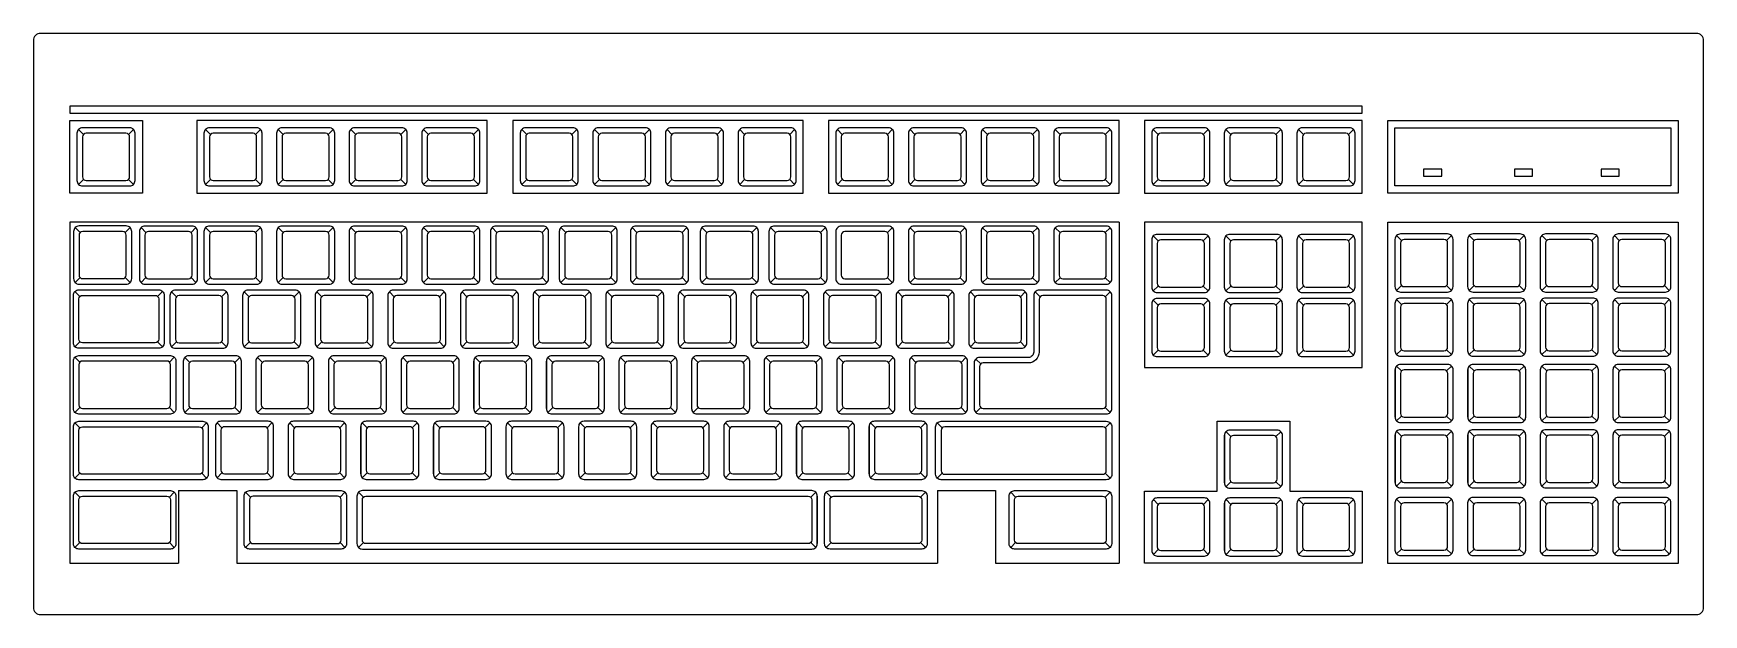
# Model space of a CAD drawing. Extents: x 13.648 to 14.108, y 8.023 to 8.183.
import ezdxf

# ---------------------------------------------------------------- set-up
doc = ezdxf.new("R2010")
doc.units = 0
doc.header["$MEASUREMENT"] = 0
doc.layers.add('ACES', color=2, linetype='CONTINUOUS')
doc.layers.add('ACES-I', color=1, linetype='CONTINUOUS')

msp = doc.modelspace()

# ---------------------------------------------------------------- linework, layer by layer
at = {"layer": 'ACES'}
msp.add_lwpolyline([(13.64845, 8.18121), (13.64845, 8.02521, 0.414214), (13.65045, 8.02321), (14.10645, 8.02321, 0.414214), (14.10845, 8.02521), (14.10845, 8.18121, 0.414214), (14.10645, 8.18321), (13.65045, 8.18321, 0.414214)], format="xyb", close=True, dxfattribs=at)
at = {"layer": 'ACES-I'}
for p, q in [((13.66224, 8.15542), (13.66089, 8.15677)), ((13.67465, 8.15542), (13.67601, 8.15677)), ((13.69722, 8.15542), (13.69587, 8.15677)), ((13.70964, 8.15542), (13.71099, 8.15677)), ((13.71722, 8.15542), (13.71587, 8.15677)), ((13.72964, 8.15542), (13.73099, 8.15677)), ((13.73722, 8.15542), (13.73587, 8.15677)), ((13.74964, 8.15542), (13.75099, 8.15677)), ((13.75722, 8.15542), (13.75587, 8.15677)), ((13.76964, 8.15542), (13.77099, 8.15677)), ((13.78432, 8.15542), (13.78297, 8.15677)), ((13.79674, 8.15542), (13.79809, 8.15677)), ((13.80432, 8.15542), (13.80297, 8.15677)), ((13.81674, 8.15542), (13.81809, 8.15677)), ((13.82432, 8.15542), (13.82297, 8.15677)), ((13.83674, 8.15542), (13.83809, 8.15677)), ((13.84432, 8.15542), (13.84297, 8.15677)), ((13.85674, 8.15542), (13.85809, 8.15677)), ((13.87124, 8.15542), (13.86989, 8.15677)), ((13.88365, 8.15542), (13.88501, 8.15677)), ((13.89124, 8.15542), (13.88989, 8.15677)), ((13.90365, 8.15542), (13.90501, 8.15677)), ((13.91124, 8.15542), (13.90989, 8.15677)), ((13.92365, 8.15542), (13.92501, 8.15677)), ((13.93124, 8.15542), (13.92989, 8.15677)), ((13.94365, 8.15542), (13.94501, 8.15677)), ((13.95824, 8.15542), (13.95689, 8.15677)), ((13.97066, 8.15542), (13.97201, 8.15677)), ((13.97824, 8.15542), (13.97689, 8.15677)), ((13.99066, 8.15542), (13.99201, 8.15677)), ((13.99824, 8.15542), (13.99689, 8.15677)), ((14.01066, 8.15542), (14.01201, 8.15677)), ((13.66224, 8.143), (13.66089, 8.14165)), ((13.67465, 8.143), (13.67601, 8.14165)), ((13.69722, 8.143), (13.69587, 8.14165)), ((13.70964, 8.143), (13.71099, 8.14165)), ((13.71722, 8.143), (13.71587, 8.14165)), ((13.72964, 8.143), (13.73099, 8.14165)), ((13.73722, 8.143), (13.73587, 8.14165)), ((13.74964, 8.143), (13.75099, 8.14165)), ((13.75722, 8.143), (13.75587, 8.14165)), ((13.76964, 8.143), (13.77099, 8.14165)), ((13.78432, 8.143), (13.78297, 8.14165)), ((13.79674, 8.143), (13.79809, 8.14165)), ((13.80432, 8.143), (13.80297, 8.14165)), ((13.81674, 8.143), (13.81809, 8.14165)), ((13.82432, 8.143), (13.82297, 8.14165)), ((13.83674, 8.143), (13.83809, 8.14165)), ((13.84432, 8.143), (13.84297, 8.14165)), ((13.85674, 8.143), (13.85809, 8.14165)), ((13.87124, 8.143), (13.86989, 8.14165)), ((13.88365, 8.143), (13.88501, 8.14165)), ((13.89124, 8.143), (13.88989, 8.14165)), ((13.90365, 8.143), (13.90501, 8.14165)), ((13.91124, 8.143), (13.90989, 8.14165)), ((13.92365, 8.143), (13.92501, 8.14165)), ((13.93124, 8.143), (13.92989, 8.14165)), ((13.94365, 8.143), (13.94501, 8.14165)), ((13.95824, 8.143), (13.95689, 8.14165)), ((13.97066, 8.143), (13.97201, 8.14165)), ((13.97824, 8.143), (13.97689, 8.14165)), ((13.99066, 8.143), (13.99201, 8.14165)), ((13.99824, 8.143), (13.99689, 8.14165)), ((14.01066, 8.143), (14.01201, 8.14165)), ((13.94745, 8.13121), (13.65845, 8.13121)), ((13.65845, 8.13121), (13.65845, 8.03733)), ((13.66131, 8.1284), (13.65996, 8.12975)), ((13.67372, 8.1284), (13.67508, 8.12975)), ((13.67945, 8.12838), (13.67809, 8.12974)), ((13.69186, 8.12838), (13.69321, 8.12974)), ((13.69722, 8.12838), (13.69587, 8.12974)), ((13.70964, 8.12838), (13.71099, 8.12974)), ((13.71722, 8.12838), (13.71587, 8.12974)), ((13.72964, 8.12838), (13.73099, 8.12974)), ((13.73722, 8.12838), (13.73587, 8.12974)), ((13.74964, 8.12838), (13.75099, 8.12974)), ((13.75722, 8.12838), (13.75587, 8.12974)), ((13.76964, 8.12838), (13.77099, 8.12974)), ((13.77612, 8.12838), (13.77477, 8.12974)), ((13.78853, 8.12838), (13.78989, 8.12974)), ((13.79506, 8.12838), (13.7937, 8.12974)), ((13.80747, 8.12838), (13.80883, 8.12974)), ((13.81468, 8.12838), (13.81332, 8.12974)), ((13.82709, 8.12838), (13.82844, 8.12974)), ((13.83392, 8.12838), (13.83257, 8.12974)), ((13.84633, 8.12838), (13.84769, 8.12974)), ((13.85283, 8.12838), (13.85148, 8.12974)), ((13.86525, 8.12838), (13.8666, 8.12974)), ((13.88365, 8.12837), (13.88501, 8.12972)), ((13.89124, 8.12837), (13.88989, 8.12972)), ((13.90365, 8.12837), (13.90501, 8.12972)), ((13.91124, 8.12837), (13.90989, 8.12972)), ((13.92365, 8.12837), (13.92501, 8.12972)), ((13.93124, 8.12837), (13.92989, 8.12972)), ((13.94365, 8.12837), (13.94501, 8.12972)), ((13.94745, 8.13121), (13.94745, 8.03733)), ((13.95824, 8.12609), (13.95689, 8.12744)), ((13.97065, 8.12609), (13.97201, 8.12744)), ((13.97824, 8.12609), (13.97689, 8.12744)), ((13.99065, 8.12609), (13.99201, 8.12744)), ((13.99824, 8.12609), (13.99689, 8.12744)), ((14.01065, 8.12609), (14.01201, 8.12744)), ((14.02524, 8.1262), (14.02389, 8.12756)), ((14.03765, 8.1262), (14.03901, 8.12756)), ((14.04524, 8.1262), (14.04389, 8.12756)), ((14.05765, 8.1262), (14.05901, 8.12756)), ((14.06524, 8.1262), (14.06389, 8.12756)), ((14.07765, 8.1262), (14.07901, 8.12756)), ((14.08524, 8.1262), (14.08389, 8.12756)), ((14.09765, 8.1262), (14.09901, 8.12756)), ((13.66131, 8.11598), (13.65996, 8.11463)), ((13.67372, 8.11598), (13.67508, 8.11463)), ((13.67945, 8.11597), (13.67809, 8.11461)), ((13.69186, 8.11597), (13.69321, 8.11461)), ((13.69722, 8.11597), (13.69587, 8.11461)), ((13.70964, 8.11597), (13.71099, 8.11461)), ((13.71722, 8.11597), (13.71587, 8.11461)), ((13.72964, 8.11597), (13.73099, 8.11461)), ((13.73722, 8.11597), (13.73587, 8.11461)), ((13.74964, 8.11597), (13.75099, 8.11461)), ((13.75722, 8.11597), (13.75587, 8.11461)), ((13.76964, 8.11597), (13.77099, 8.11461)), ((13.77612, 8.11597), (13.77477, 8.11461)), ((13.78853, 8.11597), (13.78989, 8.11461)), ((13.79506, 8.11597), (13.7937, 8.11461)), ((13.80747, 8.11597), (13.80883, 8.11461)), ((13.81468, 8.11597), (13.81332, 8.11461)), ((13.82709, 8.11597), (13.82844, 8.11461)), ((13.83392, 8.11597), (13.83257, 8.11461)), ((13.84633, 8.11597), (13.84769, 8.11461)), ((13.85283, 8.11597), (13.85148, 8.11461)), ((13.86525, 8.11597), (13.8666, 8.11461)), ((13.88365, 8.11595), (13.88501, 8.1146)), ((13.89124, 8.11595), (13.88989, 8.1146)), ((13.90365, 8.11595), (13.90501, 8.1146)), ((13.91124, 8.11595), (13.90989, 8.1146)), ((13.92365, 8.11595), (13.92501, 8.1146)), ((13.93124, 8.11595), (13.92989, 8.1146)), ((13.94365, 8.11595), (13.94501, 8.1146)), ((13.66124, 8.11081), (13.65989, 8.11216)), ((13.68265, 8.11081), (13.68401, 8.11216)), ((13.68785, 8.11072), (13.6865, 8.11207)), ((13.70027, 8.11072), (13.70162, 8.11207)), ((13.70785, 8.11072), (13.7065, 8.11207)), ((13.72027, 8.11072), (13.72162, 8.11207)), ((13.72785, 8.11072), (13.7265, 8.11207)), ((13.74027, 8.11072), (13.74162, 8.11207)), ((13.74785, 8.11072), (13.7465, 8.11207)), ((13.76027, 8.11072), (13.76162, 8.11207)), ((13.76785, 8.11072), (13.7665, 8.11207)), ((13.78027, 8.11072), (13.78162, 8.11207)), ((13.78785, 8.11072), (13.7865, 8.11207)), ((13.80027, 8.11072), (13.80162, 8.11207)), ((13.80785, 8.11072), (13.8065, 8.11207)), ((13.82027, 8.11072), (13.82162, 8.11207)), ((13.82785, 8.11072), (13.8265, 8.11207)), ((13.84027, 8.11072), (13.84162, 8.11207)), ((13.84785, 8.11072), (13.8465, 8.11207)), ((13.86027, 8.11072), (13.86162, 8.11207)), ((13.86785, 8.11072), (13.8665, 8.11207)), ((13.88027, 8.11072), (13.88162, 8.11207)), ((13.88785, 8.11072), (13.8865, 8.11207)), ((13.90027, 8.11072), (13.90162, 8.11207)), ((13.90785, 8.11072), (13.9065, 8.11207)), ((13.92027, 8.11072), (13.92162, 8.11207)), ((13.92439, 8.11207), (13.92574, 8.11072)), ((13.94501, 8.11207), (13.94365, 8.11072)), ((13.95824, 8.11367), (13.95689, 8.11232)), ((13.97065, 8.11367), (13.97201, 8.11232)), ((13.97824, 8.11367), (13.97689, 8.11232)), ((13.99065, 8.11367), (13.99201, 8.11232)), ((13.99824, 8.11367), (13.99689, 8.11232)), ((14.01065, 8.11367), (14.01201, 8.11232)), ((14.02524, 8.11379), (14.02389, 8.11244)), ((14.02524, 8.10855), (14.02389, 8.10991)), ((14.03765, 8.11379), (14.03901, 8.11244)), ((14.03765, 8.10855), (14.03901, 8.10991)), ((14.04524, 8.11379), (14.04389, 8.11244)), ((14.04524, 8.10855), (14.04389, 8.10991)), ((14.05765, 8.11379), (14.05901, 8.11244)), ((14.05765, 8.10855), (14.05901, 8.10991)), ((14.06524, 8.11379), (14.06389, 8.11244)), ((14.06524, 8.10855), (14.06389, 8.10991)), ((14.07765, 8.11379), (14.07901, 8.11244)), ((14.07765, 8.10855), (14.07901, 8.10991)), ((14.08524, 8.11379), (14.08389, 8.11244)), ((14.08524, 8.10855), (14.08389, 8.10991)), ((14.09765, 8.11379), (14.09901, 8.11244)), ((14.09765, 8.10855), (14.09901, 8.10991)), ((13.95824, 8.10844), (13.95689, 8.10979)), ((13.97065, 8.10844), (13.97201, 8.10979)), ((13.97824, 8.10844), (13.97689, 8.10979)), ((13.99065, 8.10844), (13.99201, 8.10979)), ((13.99824, 8.10844), (13.99689, 8.10979)), ((14.01065, 8.10844), (14.01201, 8.10979)), ((13.66124, 8.0983), (13.65989, 8.09695)), ((13.68265, 8.0983), (13.68401, 8.09695)), ((13.68785, 8.0983), (13.6865, 8.09695)), ((13.70027, 8.0983), (13.70162, 8.09695)), ((13.70785, 8.0983), (13.7065, 8.09695)), ((13.72027, 8.0983), (13.72162, 8.09695)), ((13.72785, 8.0983), (13.7265, 8.09695)), ((13.74027, 8.0983), (13.74162, 8.09695)), ((13.74785, 8.0983), (13.7465, 8.09695)), ((13.76027, 8.0983), (13.76162, 8.09695)), ((13.76785, 8.0983), (13.7665, 8.09695)), ((13.78027, 8.0983), (13.78162, 8.09695)), ((13.78785, 8.0983), (13.7865, 8.09695)), ((13.80027, 8.0983), (13.80162, 8.09695)), ((13.80785, 8.0983), (13.8065, 8.09695)), ((13.82027, 8.0983), (13.82162, 8.09695)), ((13.82785, 8.0983), (13.8265, 8.09695)), ((13.84027, 8.0983), (13.84162, 8.09695)), ((13.84785, 8.0983), (13.8465, 8.09695)), ((13.86027, 8.0983), (13.86162, 8.09695)), ((13.86785, 8.0983), (13.8665, 8.09695)), ((13.88027, 8.0983), (13.88162, 8.09695)), ((13.88785, 8.0983), (13.8865, 8.09695)), ((13.90027, 8.0983), (13.90162, 8.09695)), ((13.90785, 8.0983), (13.9065, 8.09695)), ((13.92027, 8.0983), (13.92162, 8.09695)), ((13.95824, 8.09602), (13.95689, 8.09467)), ((13.97065, 8.09602), (13.97201, 8.09467)), ((13.97824, 8.09602), (13.97689, 8.09467)), ((13.99065, 8.09602), (13.99201, 8.09467)), ((13.99824, 8.09602), (13.99689, 8.09467)), ((14.01065, 8.09602), (14.01201, 8.09467)), ((14.02524, 8.09614), (14.02389, 8.09478)), ((14.03765, 8.09614), (14.03901, 8.09478)), ((14.04524, 8.09614), (14.04389, 8.09478)), ((14.05765, 8.09614), (14.05901, 8.09478)), ((14.06524, 8.09614), (14.06389, 8.09478)), ((14.07765, 8.09614), (14.07901, 8.09478)), ((14.08524, 8.09614), (14.08389, 8.09478)), ((14.09765, 8.09614), (14.09901, 8.09478)), ((13.66124, 8.09272), (13.65989, 8.09407)), ((13.68591, 8.09272), (13.68726, 8.09407)), ((13.6897, 8.09301), (13.6897, 8.07992)), ((13.69152, 8.09264), (13.69016, 8.094)), ((13.70393, 8.09264), (13.70528, 8.094)), ((13.7097, 8.09301), (13.7097, 8.07992)), ((13.71152, 8.09264), (13.71016, 8.094)), ((13.72393, 8.09264), (13.72528, 8.094)), ((13.7297, 8.09301), (13.7297, 8.07992)), ((13.73152, 8.09264), (13.73016, 8.094)), ((13.74393, 8.09264), (13.74528, 8.094)), ((13.7497, 8.09301), (13.7497, 8.07992)), ((13.75152, 8.09264), (13.75016, 8.094)), ((13.76393, 8.09264), (13.76528, 8.094)), ((13.7697, 8.09301), (13.7697, 8.07992)), ((13.77152, 8.09264), (13.77016, 8.094)), ((13.78393, 8.09264), (13.78528, 8.094)), ((13.7897, 8.09301), (13.7897, 8.07992)), ((13.79152, 8.09264), (13.79016, 8.094)), ((13.80393, 8.09264), (13.80528, 8.094)), ((13.8097, 8.09301), (13.8097, 8.07992)), ((13.81152, 8.09264), (13.81016, 8.094)), ((13.82393, 8.09264), (13.82528, 8.094)), ((13.8297, 8.09301), (13.8297, 8.07992)), ((13.83152, 8.09264), (13.83016, 8.094)), ((13.84393, 8.09264), (13.84528, 8.094)), ((13.8497, 8.09301), (13.8497, 8.07992)), ((13.85152, 8.09264), (13.85016, 8.094)), ((13.86393, 8.09264), (13.86528, 8.094)), ((13.8697, 8.09301), (13.8697, 8.07992)), ((13.87152, 8.09264), (13.87016, 8.094)), ((13.88393, 8.09264), (13.88528, 8.094)), ((13.8897, 8.09301), (13.8897, 8.07992)), ((13.89152, 8.09264), (13.89016, 8.094)), ((13.90393, 8.09264), (13.90528, 8.094)), ((13.908, 8.09356), (13.90935, 8.0922)), ((14.02526, 8.09027), (14.02391, 8.09163)), ((14.03768, 8.09027), (14.03903, 8.09163)), ((14.04526, 8.09027), (14.04391, 8.09163)), ((14.05768, 8.09027), (14.05903, 8.09163)), ((14.06526, 8.09027), (14.06391, 8.09163)), ((14.07768, 8.09027), (14.07903, 8.09163)), ((14.08526, 8.09027), (14.08391, 8.09163)), ((14.09768, 8.09027), (14.09903, 8.09163)), ((14.02345, 8.09064), (14.02345, 8.07755)), ((14.04345, 8.09064), (14.04345, 8.07755)), ((14.06345, 8.09064), (14.06345, 8.07755)), ((14.08345, 8.09064), (14.08345, 8.07755)), ((13.66124, 8.08021), (13.65989, 8.07886)), ((13.68591, 8.08021), (13.68726, 8.07886)), ((13.69152, 8.08023), (13.69016, 8.07888)), ((13.70393, 8.08023), (13.70528, 8.07888)), ((13.71152, 8.08023), (13.71016, 8.07888)), ((13.72393, 8.08023), (13.72528, 8.07888)), ((13.73152, 8.08023), (13.73016, 8.07888)), ((13.74393, 8.08023), (13.74528, 8.07888)), ((13.75152, 8.08023), (13.75016, 8.07888)), ((13.76393, 8.08023), (13.76528, 8.07888)), ((13.77152, 8.08023), (13.77016, 8.07888)), ((13.78393, 8.08023), (13.78528, 8.07888)), ((13.79152, 8.08023), (13.79016, 8.07888)), ((13.80393, 8.08023), (13.80528, 8.07888)), ((13.81152, 8.08023), (13.81016, 8.07888)), ((13.82393, 8.08023), (13.82528, 8.07888)), ((13.83152, 8.08023), (13.83016, 8.07888)), ((13.84393, 8.08023), (13.84528, 8.07888)), ((13.85152, 8.08023), (13.85016, 8.07888)), ((13.86393, 8.08023), (13.86528, 8.07888)), ((13.87152, 8.08023), (13.87016, 8.07888)), ((13.88393, 8.08023), (13.88528, 8.07888)), ((13.89152, 8.08023), (13.89016, 8.07888)), ((13.90393, 8.08023), (13.90528, 8.07888)), ((13.908, 8.07888), (13.90935, 8.08023)), ((13.94501, 8.07888), (13.94365, 8.08023)), ((14.02526, 8.07786), (14.02391, 8.07651)), ((14.03768, 8.07786), (14.03903, 8.07651)), ((14.04526, 8.07786), (14.04391, 8.07651)), ((14.05768, 8.07786), (14.05903, 8.07651)), ((14.06526, 8.07786), (14.06391, 8.07651)), ((14.07768, 8.07786), (14.07903, 8.07651)), ((14.08526, 8.07786), (14.08391, 8.07651)), ((14.09768, 8.07786), (14.09903, 8.07651)), ((13.66124, 8.07463), (13.65989, 8.07598)), ((13.6948, 8.07463), (13.69616, 8.07598)), ((13.69857, 8.07501), (13.69857, 8.06192)), ((13.70039, 8.07464), (13.69904, 8.076)), ((13.7128, 8.07464), (13.71416, 8.076)), ((13.71857, 8.07501), (13.71857, 8.06192)), ((13.72039, 8.07464), (13.71904, 8.076)), ((13.7328, 8.07464), (13.73416, 8.076)), ((13.73857, 8.07501), (13.73857, 8.06192)), ((13.74039, 8.07464), (13.73904, 8.076)), ((13.7528, 8.07464), (13.75416, 8.076)), ((13.75857, 8.07501), (13.75857, 8.06192)), ((13.76039, 8.07464), (13.75904, 8.076)), ((13.7728, 8.07464), (13.77416, 8.076)), ((13.77857, 8.07501), (13.77857, 8.06192)), ((13.78039, 8.07464), (13.77904, 8.076)), ((13.7928, 8.07464), (13.79416, 8.076)), ((13.79857, 8.07501), (13.79857, 8.06192)), ((13.80039, 8.07464), (13.79904, 8.076)), ((13.8128, 8.07464), (13.81416, 8.076)), ((13.81857, 8.07501), (13.81857, 8.06192)), ((13.82039, 8.07464), (13.81904, 8.076)), ((13.8328, 8.07464), (13.83416, 8.076)), ((13.83857, 8.07501), (13.83857, 8.06192)), ((13.84039, 8.07464), (13.83904, 8.076)), ((13.8528, 8.07464), (13.85416, 8.076)), ((13.85857, 8.07501), (13.85857, 8.06192)), ((13.86039, 8.07464), (13.85904, 8.076)), ((13.8728, 8.07464), (13.87416, 8.076)), ((13.87857, 8.07501), (13.87857, 8.06192)), ((13.88039, 8.07464), (13.87904, 8.076)), ((13.8928, 8.07464), (13.89416, 8.076)), ((13.89873, 8.07463), (13.89738, 8.07598)), ((13.94365, 8.07463), (13.94501, 8.07598)), ((13.97826, 8.0722), (13.97691, 8.07356)), ((13.99068, 8.0722), (13.99203, 8.07356)), ((13.99445, 8.07642), (13.99445, 8.05721)), ((14.02526, 8.07232), (14.02391, 8.07367)), ((14.03768, 8.07232), (14.03903, 8.07367)), ((14.04526, 8.07232), (14.04391, 8.07367)), ((14.05768, 8.07232), (14.05903, 8.07367)), ((14.06526, 8.07232), (14.06391, 8.07367)), ((14.07768, 8.07232), (14.07903, 8.07367)), ((14.08526, 8.07232), (14.08391, 8.07367)), ((14.09768, 8.07232), (14.09903, 8.07367)), ((13.97645, 8.07257), (13.97645, 8.05948)), ((14.02345, 8.07269), (14.02345, 8.0596)), ((14.04345, 8.07269), (14.04345, 8.0596)), ((14.06345, 8.07269), (14.06345, 8.0596)), ((14.08345, 8.07269), (14.08345, 8.0596)), ((13.66124, 8.06212), (13.65989, 8.06077)), ((13.6948, 8.06212), (13.69616, 8.06077)), ((13.70039, 8.06223), (13.69904, 8.06088)), ((13.7128, 8.06223), (13.71416, 8.06088)), ((13.72039, 8.06223), (13.71904, 8.06088)), ((13.7328, 8.06223), (13.73416, 8.06088)), ((13.74039, 8.06223), (13.73904, 8.06088)), ((13.7528, 8.06223), (13.75416, 8.06088)), ((13.76039, 8.06223), (13.75904, 8.06088)), ((13.7728, 8.06223), (13.77416, 8.06088)), ((13.78039, 8.06223), (13.77904, 8.06088)), ((13.7928, 8.06223), (13.79416, 8.06088)), ((13.80039, 8.06223), (13.79904, 8.06088)), ((13.8128, 8.06223), (13.81416, 8.06088)), ((13.82039, 8.06223), (13.81904, 8.06088)), ((13.8328, 8.06223), (13.83416, 8.06088)), ((13.84039, 8.06223), (13.83904, 8.06088)), ((13.8528, 8.06223), (13.85416, 8.06088)), ((13.86039, 8.06223), (13.85904, 8.06088)), ((13.8728, 8.06223), (13.87416, 8.06088)), ((13.88039, 8.06223), (13.87904, 8.06088)), ((13.8928, 8.06223), (13.89416, 8.06088)), ((13.89873, 8.06212), (13.89738, 8.06077)), ((13.94365, 8.06212), (13.94501, 8.06077)), ((13.97826, 8.05979), (13.97691, 8.05844)), ((13.99068, 8.05979), (13.99203, 8.05844)), ((14.02526, 8.05991), (14.02391, 8.05855)), ((14.03768, 8.05991), (14.03903, 8.05855)), ((14.04526, 8.05991), (14.04391, 8.05855)), ((14.05768, 8.05991), (14.05903, 8.05855)), ((14.06526, 8.05991), (14.06391, 8.05855)), ((14.07768, 8.05991), (14.07903, 8.05855)), ((14.08526, 8.05991), (14.08391, 8.05855)), ((14.09768, 8.05991), (14.09903, 8.05855)), ((13.66124, 8.05554), (13.65989, 8.05689)), ((13.68591, 8.05554), (13.68726, 8.05689)), ((13.68845, 8.05733), (13.70445, 8.05733)), ((13.68845, 8.05733), (13.68845, 8.03733)), ((13.70445, 8.05733), (13.70445, 8.03733)), ((13.70824, 8.05554), (13.70689, 8.05689)), ((13.73291, 8.05554), (13.73426, 8.05689)), ((13.73935, 8.05554), (13.73799, 8.05689)), ((13.86255, 8.05554), (13.86391, 8.05689)), ((13.86435, 8.05583), (13.86435, 8.04274)), ((13.86814, 8.05554), (13.86679, 8.05689)), ((13.8928, 8.05554), (13.89416, 8.05689)), ((13.89745, 8.05733), (13.91345, 8.05733)), ((13.89745, 8.05733), (13.89745, 8.03733)), ((13.91345, 8.05733), (13.91345, 8.03733)), ((13.91897, 8.05554), (13.91761, 8.05689)), ((13.94363, 8.05554), (13.94499, 8.05689)), ((13.95826, 8.05354), (13.95691, 8.05489)), ((13.97068, 8.05354), (13.97203, 8.05489)), ((13.97826, 8.05354), (13.97691, 8.05489)), ((13.99068, 8.05354), (13.99203, 8.05489)), ((13.99824, 8.05354), (13.99689, 8.05489)), ((14.01065, 8.05354), (14.01201, 8.05489)), ((14.02524, 8.05365), (14.02389, 8.05501)), ((14.03765, 8.05365), (14.03901, 8.05501)), ((14.04524, 8.05365), (14.04389, 8.05501)), ((14.05765, 8.05365), (14.05901, 8.05501)), ((14.06524, 8.05365), (14.06389, 8.05501)), ((14.07765, 8.05365), (14.07901, 8.05501)), ((14.08524, 8.05365), (14.08389, 8.05501)), ((14.09765, 8.05365), (14.09901, 8.05501)), ((13.95645, 8.0539), (13.95645, 8.04081)), ((13.97645, 8.0539), (13.97645, 8.04081)), ((13.99642, 8.0539), (13.99642, 8.04081)), ((14.02342, 8.05402), (14.02342, 8.04093)), ((14.04342, 8.05402), (14.04342, 8.04093)), ((14.06342, 8.05402), (14.06342, 8.04093)), ((14.08342, 8.05402), (14.08342, 8.04093)), ((13.66124, 8.04303), (13.65989, 8.04168)), ((13.68591, 8.04303), (13.68726, 8.04168)), ((13.70824, 8.04303), (13.70689, 8.04168)), ((13.73291, 8.04303), (13.73426, 8.04168)), ((13.73935, 8.04303), (13.73799, 8.04168)), ((13.86255, 8.04303), (13.86391, 8.04168)), ((13.86814, 8.04303), (13.86679, 8.04168)), ((13.8928, 8.04303), (13.89416, 8.04168)), ((13.91897, 8.04303), (13.91761, 8.04168)), ((13.94363, 8.04303), (13.94499, 8.04168)), ((13.95826, 8.04112), (13.95691, 8.03977)), ((13.97068, 8.04112), (13.97203, 8.03977)), ((13.97826, 8.04112), (13.97691, 8.03977)), ((13.99068, 8.04112), (13.99203, 8.03977)), ((13.99824, 8.04112), (13.99689, 8.03977)), ((14.01065, 8.04112), (14.01201, 8.03977)), ((14.02524, 8.04124), (14.02389, 8.03989)), ((14.03765, 8.04124), (14.03901, 8.03989)), ((14.04524, 8.04124), (14.04389, 8.03989)), ((14.05765, 8.04124), (14.05901, 8.03989)), ((14.06524, 8.04124), (14.06389, 8.03989)), ((14.07765, 8.04124), (14.07901, 8.03989)), ((14.08524, 8.04124), (14.08389, 8.03989)), ((14.09765, 8.04124), (14.09901, 8.03989)), ((13.65845, 8.03733), (13.68845, 8.03733)), ((13.70445, 8.03733), (13.89745, 8.03733)), ((13.91345, 8.03733), (13.94745, 8.03733))]:
    msp.add_line(p, q, dxfattribs=at)
for points in [[(13.65845, 8.16121), (14.01445, 8.16121), (14.01445, 8.16321), (13.65845, 8.16321)], [(13.65845, 8.15921), (13.67845, 8.15921), (13.67845, 8.13921), (13.65845, 8.13921)], [(13.77345, 8.15921), (13.69345, 8.15921), (13.69345, 8.13921), (13.77345, 8.13921)], [(13.86045, 8.15921), (13.78045, 8.15921), (13.78045, 8.13921), (13.86045, 8.13921)], [(13.94745, 8.15921), (13.86745, 8.15921), (13.86745, 8.13921), (13.94745, 8.13921)], [(14.01445, 8.15921), (13.95445, 8.15921), (13.95445, 8.13921), (14.01445, 8.13921)], [(14.02145, 8.15921), (14.10145, 8.15921), (14.10145, 8.13921), (14.02145, 8.13921)], [(14.02345, 8.15721), (14.09945, 8.15721), (14.09945, 8.14121), (14.02345, 8.14121)], [(14.03131, 8.14587), (14.03131, 8.14387), (14.03631, 8.14387), (14.03631, 8.14587)], [(14.05633, 8.14587), (14.05633, 8.14387), (14.06133, 8.14387), (14.06133, 8.14587)], [(14.08023, 8.14587), (14.08023, 8.14387), (14.08523, 8.14387), (14.08523, 8.14587)], [(14.01445, 8.13121), (13.95445, 8.13121), (13.95445, 8.09121), (14.01445, 8.09121)], [(14.10145, 8.0373), (14.02145, 8.0373), (14.02145, 8.13121), (14.10145, 8.13121)]]:
    msp.add_lwpolyline(points, close=True, dxfattribs=at)
for points in [[(13.67645, 8.15571, 0.414214), (13.67495, 8.15721), (13.66195, 8.15721, 0.414214), (13.66045, 8.15571), (13.66045, 8.14271, 0.414214), (13.66195, 8.14121), (13.67495, 8.14121, 0.414214), (13.67645, 8.14271)], [(13.71143, 8.15571, 0.414214), (13.70993, 8.15721), (13.69693, 8.15721, 0.414214), (13.69543, 8.15571), (13.69543, 8.14271, 0.414214), (13.69693, 8.14121), (13.70993, 8.14121, 0.414214), (13.71143, 8.14271)], [(13.73143, 8.15571, 0.414214), (13.72993, 8.15721), (13.71693, 8.15721, 0.414214), (13.71543, 8.15571), (13.71543, 8.14271, 0.414214), (13.71693, 8.14121), (13.72993, 8.14121, 0.414214), (13.73143, 8.14271)], [(13.75143, 8.15571, 0.414214), (13.74993, 8.15721), (13.73693, 8.15721, 0.414214), (13.73543, 8.15571), (13.73543, 8.14271, 0.414214), (13.73693, 8.14121), (13.74993, 8.14121, 0.414214), (13.75143, 8.14271)], [(13.77143, 8.15571, 0.414214), (13.76993, 8.15721), (13.75693, 8.15721, 0.414214), (13.75543, 8.15571), (13.75543, 8.14271, 0.414214), (13.75693, 8.14121), (13.76993, 8.14121, 0.414214), (13.77143, 8.14271)], [(13.79853, 8.15571, 0.414214), (13.79703, 8.15721), (13.78403, 8.15721, 0.414214), (13.78253, 8.15571), (13.78253, 8.14271, 0.414214), (13.78403, 8.14121), (13.79703, 8.14121, 0.414214), (13.79853, 8.14271)], [(13.81853, 8.15571, 0.414214), (13.81703, 8.15721), (13.80403, 8.15721, 0.414214), (13.80253, 8.15571), (13.80253, 8.14271, 0.414214), (13.80403, 8.14121), (13.81703, 8.14121, 0.414214), (13.81853, 8.14271)], [(13.83853, 8.15571, 0.414214), (13.83703, 8.15721), (13.82403, 8.15721, 0.414214), (13.82253, 8.15571), (13.82253, 8.14271, 0.414214), (13.82403, 8.14121), (13.83703, 8.14121, 0.414214), (13.83853, 8.14271)], [(13.85853, 8.15571, 0.414214), (13.85703, 8.15721), (13.84403, 8.15721, 0.414214), (13.84253, 8.15571), (13.84253, 8.14271, 0.414214), (13.84403, 8.14121), (13.85703, 8.14121, 0.414214), (13.85853, 8.14271)], [(13.88545, 8.15571, 0.414214), (13.88395, 8.15721), (13.87095, 8.15721, 0.414214), (13.86945, 8.15571), (13.86945, 8.14271, 0.414214), (13.87095, 8.14121), (13.88395, 8.14121, 0.414214), (13.88545, 8.14271)], [(13.90545, 8.15571, 0.414214), (13.90395, 8.15721), (13.89095, 8.15721, 0.414214), (13.88945, 8.15571), (13.88945, 8.14271, 0.414214), (13.89095, 8.14121), (13.90395, 8.14121, 0.414214), (13.90545, 8.14271)], [(13.92545, 8.15571, 0.414214), (13.92395, 8.15721), (13.91095, 8.15721, 0.414214), (13.90945, 8.15571), (13.90945, 8.14271, 0.414214), (13.91095, 8.14121), (13.92395, 8.14121, 0.414214), (13.92545, 8.14271)], [(13.94545, 8.15571, 0.414214), (13.94395, 8.15721), (13.93095, 8.15721, 0.414214), (13.92945, 8.15571), (13.92945, 8.14271, 0.414214), (13.93095, 8.14121), (13.94395, 8.14121, 0.414214), (13.94545, 8.14271)], [(13.97245, 8.15571, 0.414214), (13.97095, 8.15721), (13.95795, 8.15721, 0.414214), (13.95645, 8.15571), (13.95645, 8.14271, 0.414214), (13.95795, 8.14121), (13.97095, 8.14121, 0.414214), (13.97245, 8.14271)], [(13.99245, 8.15571, 0.414214), (13.99095, 8.15721), (13.97795, 8.15721, 0.414214), (13.97645, 8.15571), (13.97645, 8.14271, 0.414214), (13.97795, 8.14121), (13.99095, 8.14121, 0.414214), (13.99245, 8.14271)], [(14.01245, 8.15571, 0.414214), (14.01095, 8.15721), (13.99795, 8.15721, 0.414214), (13.99645, 8.15571), (13.99645, 8.14271, 0.414214), (13.99795, 8.14121), (14.01095, 8.14121, 0.414214), (14.01245, 8.14271)], [(13.67395, 8.15571), (13.66295, 8.15571, 0.414214), (13.66195, 8.15471), (13.66195, 8.14371, 0.414214), (13.66295, 8.14271), (13.67395, 8.14271, 0.414214), (13.67495, 8.14371), (13.67495, 8.15471, 0.414214)], [(13.70893, 8.15571), (13.69793, 8.15571, 0.414214), (13.69693, 8.15471), (13.69693, 8.14371, 0.414214), (13.69793, 8.14271), (13.70893, 8.14271, 0.414214), (13.70993, 8.14371), (13.70993, 8.15471, 0.414214)], [(13.72893, 8.15571), (13.71793, 8.15571, 0.414214), (13.71693, 8.15471), (13.71693, 8.14371, 0.414214), (13.71793, 8.14271), (13.72893, 8.14271, 0.414214), (13.72993, 8.14371), (13.72993, 8.15471, 0.414214)], [(13.74893, 8.15571), (13.73793, 8.15571, 0.414214), (13.73693, 8.15471), (13.73693, 8.14371, 0.414214), (13.73793, 8.14271), (13.74893, 8.14271, 0.414214), (13.74993, 8.14371), (13.74993, 8.15471, 0.414214)], [(13.76893, 8.15571), (13.75793, 8.15571, 0.414214), (13.75693, 8.15471), (13.75693, 8.14371, 0.414214), (13.75793, 8.14271), (13.76893, 8.14271, 0.414214), (13.76993, 8.14371), (13.76993, 8.15471, 0.414214)], [(13.79603, 8.15571), (13.78503, 8.15571, 0.414214), (13.78403, 8.15471), (13.78403, 8.14371, 0.414214), (13.78503, 8.14271), (13.79603, 8.14271, 0.414214), (13.79703, 8.14371), (13.79703, 8.15471, 0.414214)], [(13.81603, 8.15571), (13.80503, 8.15571, 0.414214), (13.80403, 8.15471), (13.80403, 8.14371, 0.414214), (13.80503, 8.14271), (13.81603, 8.14271, 0.414214), (13.81703, 8.14371), (13.81703, 8.15471, 0.414214)], [(13.83603, 8.15571), (13.82503, 8.15571, 0.414214), (13.82403, 8.15471), (13.82403, 8.14371, 0.414214), (13.82503, 8.14271), (13.83603, 8.14271, 0.414214), (13.83703, 8.14371), (13.83703, 8.15471, 0.414214)], [(13.85603, 8.15571), (13.84503, 8.15571, 0.414214), (13.84403, 8.15471), (13.84403, 8.14371, 0.414214), (13.84503, 8.14271), (13.85603, 8.14271, 0.414214), (13.85703, 8.14371), (13.85703, 8.15471, 0.414214)], [(13.88295, 8.15571), (13.87195, 8.15571, 0.414214), (13.87095, 8.15471), (13.87095, 8.14371, 0.414214), (13.87195, 8.14271), (13.88295, 8.14271, 0.414214), (13.88395, 8.14371), (13.88395, 8.15471, 0.414214)], [(13.90295, 8.15571), (13.89195, 8.15571, 0.414214), (13.89095, 8.15471), (13.89095, 8.14371, 0.414214), (13.89195, 8.14271), (13.90295, 8.14271, 0.414214), (13.90395, 8.14371), (13.90395, 8.15471, 0.414214)], [(13.92295, 8.15571), (13.91195, 8.15571, 0.414214), (13.91095, 8.15471), (13.91095, 8.14371, 0.414214), (13.91195, 8.14271), (13.92295, 8.14271, 0.414214), (13.92395, 8.14371), (13.92395, 8.15471, 0.414214)], [(13.94295, 8.15571), (13.93195, 8.15571, 0.414214), (13.93095, 8.15471), (13.93095, 8.14371, 0.414214), (13.93195, 8.14271), (13.94295, 8.14271, 0.414214), (13.94395, 8.14371), (13.94395, 8.15471, 0.414214)], [(13.96995, 8.15571), (13.95895, 8.15571, 0.414214), (13.95795, 8.15471), (13.95795, 8.14371, 0.414214), (13.95895, 8.14271), (13.96995, 8.14271, 0.414214), (13.97095, 8.14371), (13.97095, 8.15471, 0.414214)], [(13.98995, 8.15571), (13.97895, 8.15571, 0.414214), (13.97795, 8.15471), (13.97795, 8.14371, 0.414214), (13.97895, 8.14271), (13.98995, 8.14271, 0.414214), (13.99095, 8.14371), (13.99095, 8.15471, 0.414214)], [(14.00995, 8.15571), (13.99895, 8.15571, 0.414214), (13.99795, 8.15471), (13.99795, 8.14371, 0.414214), (13.99895, 8.14271), (14.00995, 8.14271, 0.414214), (14.01095, 8.14371), (14.01095, 8.15471, 0.414214)], [(13.67552, 8.12869, 0.414214), (13.67402, 8.13019), (13.66102, 8.13019, 0.414214), (13.65952, 8.12869), (13.65952, 8.11569, 0.414214), (13.66102, 8.11419), (13.67402, 8.11419, 0.414214), (13.67552, 8.11569)], [(13.67302, 8.12869), (13.66202, 8.12869, 0.414214), (13.66102, 8.12769), (13.66102, 8.11669, 0.414214), (13.66202, 8.11569), (13.67302, 8.11569, 0.414214), (13.67402, 8.11669), (13.67402, 8.12769, 0.414214)], [(13.69365, 8.12868, 0.414214), (13.69215, 8.13018), (13.67915, 8.13018, 0.414214), (13.67765, 8.12868), (13.67765, 8.11568, 0.414214), (13.67915, 8.11418), (13.69215, 8.11418, 0.414214), (13.69365, 8.11568)], [(13.69115, 8.12868), (13.68015, 8.12868, 0.414214), (13.67915, 8.12768), (13.67915, 8.11668, 0.414214), (13.68015, 8.11568), (13.69115, 8.11568, 0.414214), (13.69215, 8.11668), (13.69215, 8.12768, 0.414214)], [(13.71143, 8.12868, 0.414214), (13.70993, 8.13018), (13.69693, 8.13018, 0.414214), (13.69543, 8.12868), (13.69543, 8.11568, 0.414214), (13.69693, 8.11418), (13.70993, 8.11418, 0.414214), (13.71143, 8.11568)], [(13.70893, 8.12868), (13.69793, 8.12868, 0.414214), (13.69693, 8.12768), (13.69693, 8.11668, 0.414214), (13.69793, 8.11568), (13.70893, 8.11568, 0.414214), (13.70993, 8.11668), (13.70993, 8.12768, 0.414214)], [(13.73143, 8.12868, 0.414214), (13.72993, 8.13018), (13.71693, 8.13018, 0.414214), (13.71543, 8.12868), (13.71543, 8.11568, 0.414214), (13.71693, 8.11418), (13.72993, 8.11418, 0.414214), (13.73143, 8.11568)], [(13.72893, 8.12868), (13.71793, 8.12868, 0.414214), (13.71693, 8.12768), (13.71693, 8.11668, 0.414214), (13.71793, 8.11568), (13.72893, 8.11568, 0.414214), (13.72993, 8.11668), (13.72993, 8.12768, 0.414214)], [(13.75143, 8.12868, 0.414214), (13.74993, 8.13018), (13.73693, 8.13018, 0.414214), (13.73543, 8.12868), (13.73543, 8.11568, 0.414214), (13.73693, 8.11418), (13.74993, 8.11418, 0.414214), (13.75143, 8.11568)], [(13.74893, 8.12868), (13.73793, 8.12868, 0.414214), (13.73693, 8.12768), (13.73693, 8.11668, 0.414214), (13.73793, 8.11568), (13.74893, 8.11568, 0.414214), (13.74993, 8.11668), (13.74993, 8.12768, 0.414214)], [(13.77143, 8.12868, 0.414214), (13.76993, 8.13018), (13.75693, 8.13018, 0.414214), (13.75543, 8.12868), (13.75543, 8.11568, 0.414214), (13.75693, 8.11418), (13.76993, 8.11418, 0.414214), (13.77143, 8.11568)], [(13.76893, 8.12868), (13.75793, 8.12868, 0.414214), (13.75693, 8.12768), (13.75693, 8.11668, 0.414214), (13.75793, 8.11568), (13.76893, 8.11568, 0.414214), (13.76993, 8.11668), (13.76993, 8.12768, 0.414214)], [(13.79033, 8.12868, 0.414214), (13.78883, 8.13018), (13.77583, 8.13018, 0.414214), (13.77433, 8.12868), (13.77433, 8.11568, 0.414214), (13.77583, 8.11418), (13.78883, 8.11418, 0.414214), (13.79033, 8.11568)], [(13.78783, 8.12868), (13.77683, 8.12868, 0.414214), (13.77583, 8.12768), (13.77583, 8.11668, 0.414214), (13.77683, 8.11568), (13.78783, 8.11568, 0.414214), (13.78883, 8.11668), (13.78883, 8.12768, 0.414214)], [(13.80927, 8.12868, 0.414214), (13.80777, 8.13018), (13.79477, 8.13018, 0.414214), (13.79327, 8.12868), (13.79327, 8.11568, 0.414214), (13.79477, 8.11418), (13.80777, 8.11418, 0.414214), (13.80927, 8.11568)], [(13.80677, 8.12868), (13.79577, 8.12868, 0.414214), (13.79477, 8.12768), (13.79477, 8.11668, 0.414214), (13.79577, 8.11568), (13.80677, 8.11568, 0.414214), (13.80777, 8.11668), (13.80777, 8.12768, 0.414214)], [(13.82888, 8.12868, 0.414214), (13.82738, 8.13018), (13.81438, 8.13018, 0.414214), (13.81288, 8.12868), (13.81288, 8.11568, 0.414214), (13.81438, 8.11418), (13.82738, 8.11418, 0.414214), (13.82888, 8.11568)], [(13.82638, 8.12868), (13.81538, 8.12868, 0.414214), (13.81438, 8.12768), (13.81438, 8.11668, 0.414214), (13.81538, 8.11568), (13.82638, 8.11568, 0.414214), (13.82738, 8.11668), (13.82738, 8.12768, 0.414214)], [(13.84813, 8.12868, 0.414214), (13.84663, 8.13018), (13.83363, 8.13018, 0.414214), (13.83213, 8.12868), (13.83213, 8.11568, 0.414214), (13.83363, 8.11418), (13.84663, 8.11418, 0.414214), (13.84813, 8.11568)], [(13.84563, 8.12868), (13.83463, 8.12868, 0.414214), (13.83363, 8.12768), (13.83363, 8.11668, 0.414214), (13.83463, 8.11568), (13.84563, 8.11568, 0.414214), (13.84663, 8.11668), (13.84663, 8.12768, 0.414214)], [(13.86704, 8.12868, 0.414214), (13.86554, 8.13018), (13.85254, 8.13018, 0.414214), (13.85104, 8.12868), (13.85104, 8.11568, 0.414214), (13.85254, 8.11418), (13.86554, 8.11418, 0.414214), (13.86704, 8.11568)], [(13.86454, 8.12868), (13.85354, 8.12868, 0.414214), (13.85254, 8.12768), (13.85254, 8.11668, 0.414214), (13.85354, 8.11568), (13.86454, 8.11568, 0.414214), (13.86554, 8.11668), (13.86554, 8.12768, 0.414214)], [(13.88545, 8.12866, 0.414214), (13.88395, 8.13016), (13.87095, 8.13016, 0.414214), (13.86945, 8.12866), (13.86945, 8.11566, 0.414214), (13.87095, 8.11416), (13.88395, 8.11416, 0.414214), (13.88545, 8.11566)], [(13.88295, 8.12866), (13.87195, 8.12866, 0.414214), (13.87095, 8.12766), (13.87095, 8.11666, 0.414214), (13.87195, 8.11566), (13.88295, 8.11566, 0.414214), (13.88395, 8.11666), (13.88395, 8.12766, 0.414214)], [(13.90545, 8.12866, 0.414214), (13.90395, 8.13016), (13.89095, 8.13016, 0.414214), (13.88945, 8.12866), (13.88945, 8.11566, 0.414214), (13.89095, 8.11416), (13.90395, 8.11416, 0.414214), (13.90545, 8.11566)], [(13.90295, 8.12866), (13.89195, 8.12866, 0.414214), (13.89095, 8.12766), (13.89095, 8.11666, 0.414214), (13.89195, 8.11566), (13.90295, 8.11566, 0.414214), (13.90395, 8.11666), (13.90395, 8.12766, 0.414214)], [(13.92545, 8.12866, 0.414214), (13.92395, 8.13016), (13.91095, 8.13016, 0.414214), (13.90945, 8.12866), (13.90945, 8.11566, 0.414214), (13.91095, 8.11416), (13.92395, 8.11416, 0.414214), (13.92545, 8.11566)], [(13.92295, 8.12866), (13.91195, 8.12866, 0.414214), (13.91095, 8.12766), (13.91095, 8.11666, 0.414214), (13.91195, 8.11566), (13.92295, 8.11566, 0.414214), (13.92395, 8.11666), (13.92395, 8.12766, 0.414214)], [(13.94545, 8.12866, 0.414214), (13.94395, 8.13016), (13.93095, 8.13016, 0.414214), (13.92945, 8.12866), (13.92945, 8.11566, 0.414214), (13.93095, 8.11416), (13.94395, 8.11416, 0.414214), (13.94545, 8.11566)], [(13.94295, 8.12866), (13.93195, 8.12866, 0.414214), (13.93095, 8.12766), (13.93095, 8.11666, 0.414214), (13.93195, 8.11566), (13.94295, 8.11566, 0.414214), (13.94395, 8.11666), (13.94395, 8.12766, 0.414214)], [(13.97245, 8.12638, 0.414214), (13.97095, 8.12788), (13.95795, 8.12788, 0.414214), (13.95645, 8.12638), (13.95645, 8.11338, 0.414214), (13.95795, 8.11188), (13.97095, 8.11188, 0.414214), (13.97245, 8.11338)], [(13.96995, 8.12638), (13.95895, 8.12638, 0.414214), (13.95795, 8.12538), (13.95795, 8.11438, 0.414214), (13.95895, 8.11338), (13.96995, 8.11338, 0.414214), (13.97095, 8.11438), (13.97095, 8.12538, 0.414214)], [(13.99245, 8.12638, 0.414214), (13.99095, 8.12788), (13.97795, 8.12788, 0.414214), (13.97645, 8.12638), (13.97645, 8.11338, 0.414214), (13.97795, 8.11188), (13.99095, 8.11188, 0.414214), (13.99245, 8.11338)], [(13.98995, 8.12638), (13.97895, 8.12638, 0.414214), (13.97795, 8.12538), (13.97795, 8.11438, 0.414214), (13.97895, 8.11338), (13.98995, 8.11338, 0.414214), (13.99095, 8.11438), (13.99095, 8.12538, 0.414214)], [(14.01245, 8.12638, 0.414214), (14.01095, 8.12788), (13.99795, 8.12788, 0.414214), (13.99645, 8.12638), (13.99645, 8.11338, 0.414214), (13.99795, 8.11188), (14.01095, 8.11188, 0.414214), (14.01245, 8.11338)], [(14.00995, 8.12638), (13.99895, 8.12638, 0.414214), (13.99795, 8.12538), (13.99795, 8.11438, 0.414214), (13.99895, 8.11338), (14.00995, 8.11338, 0.414214), (14.01095, 8.11438), (14.01095, 8.12538, 0.414214)], [(14.03945, 8.1265, 0.414214), (14.03795, 8.128), (14.02495, 8.128, 0.414214), (14.02345, 8.1265), (14.02345, 8.1135, 0.414214), (14.02495, 8.112), (14.03795, 8.112, 0.414214), (14.03945, 8.1135)], [(14.03695, 8.1265), (14.02595, 8.1265, 0.414214), (14.02495, 8.1255), (14.02495, 8.1145, 0.414214), (14.02595, 8.1135), (14.03695, 8.1135, 0.414214), (14.03795, 8.1145), (14.03795, 8.1255, 0.414214)], [(14.05945, 8.1265, 0.414214), (14.05795, 8.128), (14.04495, 8.128, 0.414214), (14.04345, 8.1265), (14.04345, 8.1135, 0.414214), (14.04495, 8.112), (14.05795, 8.112, 0.414214), (14.05945, 8.1135)], [(14.05695, 8.1265), (14.04595, 8.1265, 0.414214), (14.04495, 8.1255), (14.04495, 8.1145, 0.414214), (14.04595, 8.1135), (14.05695, 8.1135, 0.414214), (14.05795, 8.1145), (14.05795, 8.1255, 0.414214)], [(14.07945, 8.1265, 0.414214), (14.07795, 8.128), (14.06495, 8.128, 0.414214), (14.06345, 8.1265), (14.06345, 8.1135, 0.414214), (14.06495, 8.112), (14.07795, 8.112, 0.414214), (14.07945, 8.1135)], [(14.07695, 8.1265), (14.06595, 8.1265, 0.414214), (14.06495, 8.1255), (14.06495, 8.1145, 0.414214), (14.06595, 8.1135), (14.07695, 8.1135, 0.414214), (14.07795, 8.1145), (14.07795, 8.1255, 0.414214)], [(14.09945, 8.1265, 0.414214), (14.09795, 8.128), (14.08495, 8.128, 0.414214), (14.08345, 8.1265), (14.08345, 8.1135, 0.414214), (14.08495, 8.112), (14.09795, 8.112, 0.414214), (14.09945, 8.1135)], [(14.09695, 8.1265), (14.08595, 8.1265, 0.414214), (14.08495, 8.1255), (14.08495, 8.1145, 0.414214), (14.08595, 8.1135), (14.09695, 8.1135, 0.414214), (14.09795, 8.1145), (14.09795, 8.1255, 0.414214)], [(13.66095, 8.1126), (13.68295, 8.1126, -0.414214), (13.68445, 8.1111), (13.68445, 8.09801, -0.414214), (13.68295, 8.09651), (13.66095, 8.09651, -0.414214), (13.65945, 8.09801), (13.65945, 8.1111, -0.414214)], [(13.68295, 8.1101), (13.68295, 8.09901, -0.414214), (13.68195, 8.09801), (13.66195, 8.09801, -0.414214), (13.66095, 8.09901), (13.66095, 8.1101, -0.414214), (13.66195, 8.1111), (13.68195, 8.1111, -0.414214)], [(13.70206, 8.11101, 0.414214), (13.70056, 8.11251), (13.68756, 8.11251, 0.414214), (13.68606, 8.11101), (13.68606, 8.09801, 0.414214), (13.68756, 8.09651), (13.70056, 8.09651, 0.414214), (13.70206, 8.09801)], [(13.69956, 8.11101), (13.68856, 8.11101, 0.414214), (13.68756, 8.11001), (13.68756, 8.09901, 0.414214), (13.68856, 8.09801), (13.69956, 8.09801, 0.414214), (13.70056, 8.09901), (13.70056, 8.11001, 0.414214)], [(13.72206, 8.11101, 0.414214), (13.72056, 8.11251), (13.70756, 8.11251, 0.414214), (13.70606, 8.11101), (13.70606, 8.09801, 0.414214), (13.70756, 8.09651), (13.72056, 8.09651, 0.414214), (13.72206, 8.09801)], [(13.71956, 8.11101), (13.70856, 8.11101, 0.414214), (13.70756, 8.11001), (13.70756, 8.09901, 0.414214), (13.70856, 8.09801), (13.71956, 8.09801, 0.414214), (13.72056, 8.09901), (13.72056, 8.11001, 0.414214)], [(13.74206, 8.11101, 0.414214), (13.74056, 8.11251), (13.72756, 8.11251, 0.414214), (13.72606, 8.11101), (13.72606, 8.09801, 0.414214), (13.72756, 8.09651), (13.74056, 8.09651, 0.414214), (13.74206, 8.09801)], [(13.73956, 8.11101), (13.72856, 8.11101, 0.414214), (13.72756, 8.11001), (13.72756, 8.09901, 0.414214), (13.72856, 8.09801), (13.73956, 8.09801, 0.414214), (13.74056, 8.09901), (13.74056, 8.11001, 0.414214)], [(13.76206, 8.11101, 0.414214), (13.76056, 8.11251), (13.74756, 8.11251, 0.414214), (13.74606, 8.11101), (13.74606, 8.09801, 0.414214), (13.74756, 8.09651), (13.76056, 8.09651, 0.414214), (13.76206, 8.09801)], [(13.75956, 8.11101), (13.74856, 8.11101, 0.414214), (13.74756, 8.11001), (13.74756, 8.09901, 0.414214), (13.74856, 8.09801), (13.75956, 8.09801, 0.414214), (13.76056, 8.09901), (13.76056, 8.11001, 0.414214)], [(13.78206, 8.11101, 0.414214), (13.78056, 8.11251), (13.76756, 8.11251, 0.414214), (13.76606, 8.11101), (13.76606, 8.09801, 0.414214), (13.76756, 8.09651), (13.78056, 8.09651, 0.414214), (13.78206, 8.09801)], [(13.77956, 8.11101), (13.76856, 8.11101, 0.414214), (13.76756, 8.11001), (13.76756, 8.09901, 0.414214), (13.76856, 8.09801), (13.77956, 8.09801, 0.414214), (13.78056, 8.09901), (13.78056, 8.11001, 0.414214)], [(13.80206, 8.11101, 0.414214), (13.80056, 8.11251), (13.78756, 8.11251, 0.414214), (13.78606, 8.11101), (13.78606, 8.09801, 0.414214), (13.78756, 8.09651), (13.80056, 8.09651, 0.414214), (13.80206, 8.09801)], [(13.79956, 8.11101), (13.78856, 8.11101, 0.414214), (13.78756, 8.11001), (13.78756, 8.09901, 0.414214), (13.78856, 8.09801), (13.79956, 8.09801, 0.414214), (13.80056, 8.09901), (13.80056, 8.11001, 0.414214)], [(13.82206, 8.11101, 0.414214), (13.82056, 8.11251), (13.80756, 8.11251, 0.414214), (13.80606, 8.11101), (13.80606, 8.09801, 0.414214), (13.80756, 8.09651), (13.82056, 8.09651, 0.414214), (13.82206, 8.09801)], [(13.81956, 8.11101), (13.80856, 8.11101, 0.414214), (13.80756, 8.11001), (13.80756, 8.09901, 0.414214), (13.80856, 8.09801), (13.81956, 8.09801, 0.414214), (13.82056, 8.09901), (13.82056, 8.11001, 0.414214)], [(13.84206, 8.11101, 0.414214), (13.84056, 8.11251), (13.82756, 8.11251, 0.414214), (13.82606, 8.11101), (13.82606, 8.09801, 0.414214), (13.82756, 8.09651), (13.84056, 8.09651, 0.414214), (13.84206, 8.09801)], [(13.83956, 8.11101), (13.82856, 8.11101, 0.414214), (13.82756, 8.11001), (13.82756, 8.09901, 0.414214), (13.82856, 8.09801), (13.83956, 8.09801, 0.414214), (13.84056, 8.09901), (13.84056, 8.11001, 0.414214)], [(13.86206, 8.11101, 0.414214), (13.86056, 8.11251), (13.84756, 8.11251, 0.414214), (13.84606, 8.11101), (13.84606, 8.09801, 0.414214), (13.84756, 8.09651), (13.86056, 8.09651, 0.414214), (13.86206, 8.09801)], [(13.85956, 8.11101), (13.84856, 8.11101, 0.414214), (13.84756, 8.11001), (13.84756, 8.09901, 0.414214), (13.84856, 8.09801), (13.85956, 8.09801, 0.414214), (13.86056, 8.09901), (13.86056, 8.11001, 0.414214)], [(13.88206, 8.11101, 0.414214), (13.88056, 8.11251), (13.86756, 8.11251, 0.414214), (13.86606, 8.11101), (13.86606, 8.09801, 0.414214), (13.86756, 8.09651), (13.88056, 8.09651, 0.414214), (13.88206, 8.09801)], [(13.87956, 8.11101), (13.86856, 8.11101, 0.414214), (13.86756, 8.11001), (13.86756, 8.09901, 0.414214), (13.86856, 8.09801), (13.87956, 8.09801, 0.414214), (13.88056, 8.09901), (13.88056, 8.11001, 0.414214)], [(13.90206, 8.11101, 0.414214), (13.90056, 8.11251), (13.88756, 8.11251, 0.414214), (13.88606, 8.11101), (13.88606, 8.09801, 0.414214), (13.88756, 8.09651), (13.90056, 8.09651, 0.414214), (13.90206, 8.09801)], [(13.89956, 8.11101), (13.88856, 8.11101, 0.414214), (13.88756, 8.11001), (13.88756, 8.09901, 0.414214), (13.88856, 8.09801), (13.89956, 8.09801, 0.414214), (13.90056, 8.09901), (13.90056, 8.11001, 0.414214)], [(13.92206, 8.11101, 0.414214), (13.92056, 8.11251), (13.90756, 8.11251, 0.414214), (13.90606, 8.11101), (13.90606, 8.09801, 0.414214), (13.90756, 8.09651), (13.92056, 8.09651, 0.414214), (13.92206, 8.09801)], [(13.90906, 8.07844), (13.94395, 8.07844, 0.414214), (13.94545, 8.07994), (13.94545, 8.11101, 0.414214), (13.94395, 8.11251), (13.92545, 8.11251, 0.414214), (13.92395, 8.11101), (13.92395, 8.0955, -0.414214), (13.92245, 8.094), (13.90906, 8.094, 0.414214), (13.90756, 8.0925), (13.90756, 8.07994, 0.414214)], [(13.91956, 8.11101), (13.90856, 8.11101, 0.414214), (13.90756, 8.11001), (13.90756, 8.09901, 0.414214), (13.90856, 8.09801), (13.91956, 8.09801, 0.414214), (13.92056, 8.09901), (13.92056, 8.11001, 0.414214)], [(13.91006, 8.07994), (13.94295, 8.07994, 0.414214), (13.94395, 8.08094), (13.94395, 8.11001, 0.414214), (13.94295, 8.11101), (13.92645, 8.11101, 0.414214), (13.92545, 8.11001), (13.92545, 8.0955, -0.414214), (13.92245, 8.0925), (13.91006, 8.0925, 0.414214), (13.90906, 8.0915), (13.90906, 8.08094, 0.414214)], [(13.97245, 8.10873, 0.414214), (13.97095, 8.11023), (13.95795, 8.11023, 0.414214), (13.95645, 8.10873), (13.95645, 8.09573, 0.414214), (13.95795, 8.09423), (13.97095, 8.09423, 0.414214), (13.97245, 8.09573)], [(13.99245, 8.10873, 0.414214), (13.99095, 8.11023), (13.97795, 8.11023, 0.414214), (13.97645, 8.10873), (13.97645, 8.09573, 0.414214), (13.97795, 8.09423), (13.99095, 8.09423, 0.414214), (13.99245, 8.09573)], [(14.01245, 8.10873, 0.414214), (14.01095, 8.11023), (13.99795, 8.11023, 0.414214), (13.99645, 8.10873), (13.99645, 8.09573, 0.414214), (13.99795, 8.09423), (14.01095, 8.09423, 0.414214), (14.01245, 8.09573)], [(14.03945, 8.10885, 0.414214), (14.03795, 8.11035), (14.02495, 8.11035, 0.414214), (14.02345, 8.10885), (14.02345, 8.09585, 0.414214), (14.02495, 8.09435), (14.03795, 8.09435, 0.414214), (14.03945, 8.09585)], [(14.05945, 8.10885, 0.414214), (14.05795, 8.11035), (14.04495, 8.11035, 0.414214), (14.04345, 8.10885), (14.04345, 8.09585, 0.414214), (14.04495, 8.09435), (14.05795, 8.09435, 0.414214), (14.05945, 8.09585)], [(14.07945, 8.10885, 0.414214), (14.07795, 8.11035), (14.06495, 8.11035, 0.414214), (14.06345, 8.10885), (14.06345, 8.09585, 0.414214), (14.06495, 8.09435), (14.07795, 8.09435, 0.414214), (14.07945, 8.09585)], [(14.09945, 8.10885, 0.414214), (14.09795, 8.11035), (14.08495, 8.11035, 0.414214), (14.08345, 8.10885), (14.08345, 8.09585, 0.414214), (14.08495, 8.09435), (14.09795, 8.09435, 0.414214), (14.09945, 8.09585)], [(13.96995, 8.10873), (13.95895, 8.10873, 0.414214), (13.95795, 8.10773), (13.95795, 8.09673, 0.414214), (13.95895, 8.09573), (13.96995, 8.09573, 0.414214), (13.97095, 8.09673), (13.97095, 8.10773, 0.414214)], [(13.98995, 8.10873), (13.97895, 8.10873, 0.414214), (13.97795, 8.10773), (13.97795, 8.09673, 0.414214), (13.97895, 8.09573), (13.98995, 8.09573, 0.414214), (13.99095, 8.09673), (13.99095, 8.10773, 0.414214)], [(14.00995, 8.10873), (13.99895, 8.10873, 0.414214), (13.99795, 8.10773), (13.99795, 8.09673, 0.414214), (13.99895, 8.09573), (14.00995, 8.09573, 0.414214), (14.01095, 8.09673), (14.01095, 8.10773, 0.414214)], [(14.03695, 8.10885), (14.02595, 8.10885, 0.414214), (14.02495, 8.10785), (14.02495, 8.09685, 0.414214), (14.02595, 8.09585), (14.03695, 8.09585, 0.414214), (14.03795, 8.09685), (14.03795, 8.10785, 0.414214)], [(14.05695, 8.10885), (14.04595, 8.10885, 0.414214), (14.04495, 8.10785), (14.04495, 8.09685, 0.414214), (14.04595, 8.09585), (14.05695, 8.09585, 0.414214), (14.05795, 8.09685), (14.05795, 8.10785, 0.414214)], [(14.07695, 8.10885), (14.06595, 8.10885, 0.414214), (14.06495, 8.10785), (14.06495, 8.09685, 0.414214), (14.06595, 8.09585), (14.07695, 8.09585, 0.414214), (14.07795, 8.09685), (14.07795, 8.10785, 0.414214)], [(14.09695, 8.10885), (14.08595, 8.10885, 0.414214), (14.08495, 8.10785), (14.08495, 8.09685, 0.414214), (14.08595, 8.09585), (14.09695, 8.09585, 0.414214), (14.09795, 8.09685), (14.09795, 8.10785, 0.414214)], [(13.65945, 8.07992), (13.65945, 8.09301, -0.414214), (13.66095, 8.09451), (13.6862, 8.09451, -0.414214), (13.6877, 8.09301), (13.6877, 8.07992, -0.414214), (13.6862, 8.07842), (13.66095, 8.07842, -0.414214)], [(13.6852, 8.09301), (13.66195, 8.09301, 0.414214), (13.66095, 8.09201), (13.66095, 8.08092, 0.414214), (13.66195, 8.07992), (13.6852, 8.07992, 0.414214), (13.6862, 8.08092), (13.6862, 8.09201, 0.414214)], [(13.70572, 8.09294, 0.414214), (13.70422, 8.09444), (13.69122, 8.09444, 0.414214), (13.68972, 8.09294), (13.68972, 8.07994, 0.414214), (13.69122, 8.07844), (13.70422, 8.07844, 0.414214), (13.70572, 8.07994)], [(13.70322, 8.09294), (13.69222, 8.09294, 0.414214), (13.69122, 8.09194), (13.69122, 8.08094, 0.414214), (13.69222, 8.07994), (13.70322, 8.07994, 0.414214), (13.70422, 8.08094), (13.70422, 8.09194, 0.414214)], [(13.72572, 8.09294, 0.414214), (13.72422, 8.09444), (13.71122, 8.09444, 0.414214), (13.70972, 8.09294), (13.70972, 8.07994, 0.414214), (13.71122, 8.07844), (13.72422, 8.07844, 0.414214), (13.72572, 8.07994)], [(13.72322, 8.09294), (13.71222, 8.09294, 0.414214), (13.71122, 8.09194), (13.71122, 8.08094, 0.414214), (13.71222, 8.07994), (13.72322, 8.07994, 0.414214), (13.72422, 8.08094), (13.72422, 8.09194, 0.414214)], [(13.74572, 8.09294, 0.414214), (13.74422, 8.09444), (13.73122, 8.09444, 0.414214), (13.72972, 8.09294), (13.72972, 8.07994, 0.414214), (13.73122, 8.07844), (13.74422, 8.07844, 0.414214), (13.74572, 8.07994)], [(13.74322, 8.09294), (13.73222, 8.09294, 0.414214), (13.73122, 8.09194), (13.73122, 8.08094, 0.414214), (13.73222, 8.07994), (13.74322, 8.07994, 0.414214), (13.74422, 8.08094), (13.74422, 8.09194, 0.414214)], [(13.76572, 8.09294, 0.414214), (13.76422, 8.09444), (13.75122, 8.09444, 0.414214), (13.74972, 8.09294), (13.74972, 8.07994, 0.414214), (13.75122, 8.07844), (13.76422, 8.07844, 0.414214), (13.76572, 8.07994)], [(13.76322, 8.09294), (13.75222, 8.09294, 0.414214), (13.75122, 8.09194), (13.75122, 8.08094, 0.414214), (13.75222, 8.07994), (13.76322, 8.07994, 0.414214), (13.76422, 8.08094), (13.76422, 8.09194, 0.414214)], [(13.78572, 8.09294, 0.414214), (13.78422, 8.09444), (13.77122, 8.09444, 0.414214), (13.76972, 8.09294), (13.76972, 8.07994, 0.414214), (13.77122, 8.07844), (13.78422, 8.07844, 0.414214), (13.78572, 8.07994)], [(13.78322, 8.09294), (13.77222, 8.09294, 0.414214), (13.77122, 8.09194), (13.77122, 8.08094, 0.414214), (13.77222, 8.07994), (13.78322, 8.07994, 0.414214), (13.78422, 8.08094), (13.78422, 8.09194, 0.414214)], [(13.80572, 8.09294, 0.414214), (13.80422, 8.09444), (13.79122, 8.09444, 0.414214), (13.78972, 8.09294), (13.78972, 8.07994, 0.414214), (13.79122, 8.07844), (13.80422, 8.07844, 0.414214), (13.80572, 8.07994)], [(13.80322, 8.09294), (13.79222, 8.09294, 0.414214), (13.79122, 8.09194), (13.79122, 8.08094, 0.414214), (13.79222, 8.07994), (13.80322, 8.07994, 0.414214), (13.80422, 8.08094), (13.80422, 8.09194, 0.414214)], [(13.82572, 8.09294, 0.414214), (13.82422, 8.09444), (13.81122, 8.09444, 0.414214), (13.80972, 8.09294), (13.80972, 8.07994, 0.414214), (13.81122, 8.07844), (13.82422, 8.07844, 0.414214), (13.82572, 8.07994)], [(13.82322, 8.09294), (13.81222, 8.09294, 0.414214), (13.81122, 8.09194), (13.81122, 8.08094, 0.414214), (13.81222, 8.07994), (13.82322, 8.07994, 0.414214), (13.82422, 8.08094), (13.82422, 8.09194, 0.414214)], [(13.84572, 8.09294, 0.414214), (13.84422, 8.09444), (13.83122, 8.09444, 0.414214), (13.82972, 8.09294), (13.82972, 8.07994, 0.414214), (13.83122, 8.07844), (13.84422, 8.07844, 0.414214), (13.84572, 8.07994)], [(13.84322, 8.09294), (13.83222, 8.09294, 0.414214), (13.83122, 8.09194), (13.83122, 8.08094, 0.414214), (13.83222, 8.07994), (13.84322, 8.07994, 0.414214), (13.84422, 8.08094), (13.84422, 8.09194, 0.414214)], [(13.86572, 8.09294, 0.414214), (13.86422, 8.09444), (13.85122, 8.09444, 0.414214), (13.84972, 8.09294), (13.84972, 8.07994, 0.414214), (13.85122, 8.07844), (13.86422, 8.07844, 0.414214), (13.86572, 8.07994)], [(13.86322, 8.09294), (13.85222, 8.09294, 0.414214), (13.85122, 8.09194), (13.85122, 8.08094, 0.414214), (13.85222, 8.07994), (13.86322, 8.07994, 0.414214), (13.86422, 8.08094), (13.86422, 8.09194, 0.414214)], [(13.88572, 8.09294, 0.414214), (13.88422, 8.09444), (13.87122, 8.09444, 0.414214), (13.86972, 8.09294), (13.86972, 8.07994, 0.414214), (13.87122, 8.07844), (13.88422, 8.07844, 0.414214), (13.88572, 8.07994)], [(13.88322, 8.09294), (13.87222, 8.09294, 0.414214), (13.87122, 8.09194), (13.87122, 8.08094, 0.414214), (13.87222, 8.07994), (13.88322, 8.07994, 0.414214), (13.88422, 8.08094), (13.88422, 8.09194, 0.414214)], [(13.90572, 8.09294, 0.414214), (13.90422, 8.09444), (13.89122, 8.09444, 0.414214), (13.88972, 8.09294), (13.88972, 8.07994, 0.414214), (13.89122, 8.07844), (13.90422, 8.07844, 0.414214), (13.90572, 8.07994)], [(13.90322, 8.09294), (13.89222, 8.09294, 0.414214), (13.89122, 8.09194), (13.89122, 8.08094, 0.414214), (13.89222, 8.07994), (13.90322, 8.07994, 0.414214), (13.90422, 8.08094), (13.90422, 8.09194, 0.414214)], [(14.03947, 8.09057, 0.414214), (14.03797, 8.09207), (14.02497, 8.09207, 0.414214), (14.02347, 8.09057), (14.02347, 8.07757, 0.414214), (14.02497, 8.07607), (14.03797, 8.07607, 0.414214), (14.03947, 8.07757)], [(14.05947, 8.09057, 0.414214), (14.05797, 8.09207), (14.04497, 8.09207, 0.414214), (14.04347, 8.09057), (14.04347, 8.07757, 0.414214), (14.04497, 8.07607), (14.05797, 8.07607, 0.414214), (14.05947, 8.07757)], [(14.07947, 8.09057, 0.414214), (14.07797, 8.09207), (14.06497, 8.09207, 0.414214), (14.06347, 8.09057), (14.06347, 8.07757, 0.414214), (14.06497, 8.07607), (14.07797, 8.07607, 0.414214), (14.07947, 8.07757)], [(14.09947, 8.09057, 0.414214), (14.09797, 8.09207), (14.08497, 8.09207, 0.414214), (14.08347, 8.09057), (14.08347, 8.07757, 0.414214), (14.08497, 8.07607), (14.09797, 8.07607, 0.414214), (14.09947, 8.07757)], [(14.03697, 8.09057), (14.02597, 8.09057, 0.414214), (14.02497, 8.08957), (14.02497, 8.07857, 0.414214), (14.02597, 8.07757), (14.03697, 8.07757, 0.414214), (14.03797, 8.07857), (14.03797, 8.08957, 0.414214)], [(14.05697, 8.09057), (14.04597, 8.09057, 0.414214), (14.04497, 8.08957), (14.04497, 8.07857, 0.414214), (14.04597, 8.07757), (14.05697, 8.07757, 0.414214), (14.05797, 8.07857), (14.05797, 8.08957, 0.414214)], [(14.07697, 8.09057), (14.06597, 8.09057, 0.414214), (14.06497, 8.08957), (14.06497, 8.07857, 0.414214), (14.06597, 8.07757), (14.07697, 8.07757, 0.414214), (14.07797, 8.07857), (14.07797, 8.08957, 0.414214)], [(14.09697, 8.09057), (14.08597, 8.09057, 0.414214), (14.08497, 8.08957), (14.08497, 8.07857, 0.414214), (14.08597, 8.07757), (14.09697, 8.07757, 0.414214), (14.09797, 8.07857), (14.09797, 8.08957, 0.414214)], [(13.65945, 8.06183), (13.65945, 8.07492, -0.414214), (13.66095, 8.07642), (13.69509, 8.07642, -0.414214), (13.69659, 8.07492), (13.69659, 8.06183, -0.414214), (13.69509, 8.06033), (13.66095, 8.06033, -0.414214)], [(13.69509, 8.07392), (13.69509, 8.06283, -0.414214), (13.69409, 8.06183), (13.66195, 8.06183, -0.414214), (13.66095, 8.06283), (13.66095, 8.07392, -0.414214), (13.66195, 8.07492), (13.69409, 8.07492, -0.414214)], [(13.7146, 8.07494, 0.414214), (13.7131, 8.07644), (13.7001, 8.07644, 0.414214), (13.6986, 8.07494), (13.6986, 8.06194, 0.414214), (13.7001, 8.06044), (13.7131, 8.06044, 0.414214), (13.7146, 8.06194)], [(13.7121, 8.07494), (13.7011, 8.07494, 0.414214), (13.7001, 8.07394), (13.7001, 8.06294, 0.414214), (13.7011, 8.06194), (13.7121, 8.06194, 0.414214), (13.7131, 8.06294), (13.7131, 8.07394, 0.414214)], [(13.7346, 8.07494, 0.414214), (13.7331, 8.07644), (13.7201, 8.07644, 0.414214), (13.7186, 8.07494), (13.7186, 8.06194, 0.414214), (13.7201, 8.06044), (13.7331, 8.06044, 0.414214), (13.7346, 8.06194)], [(13.7321, 8.07494), (13.7211, 8.07494, 0.414214), (13.7201, 8.07394), (13.7201, 8.06294, 0.414214), (13.7211, 8.06194), (13.7321, 8.06194, 0.414214), (13.7331, 8.06294), (13.7331, 8.07394, 0.414214)], [(13.7546, 8.07494, 0.414214), (13.7531, 8.07644), (13.7401, 8.07644, 0.414214), (13.7386, 8.07494), (13.7386, 8.06194, 0.414214), (13.7401, 8.06044), (13.7531, 8.06044, 0.414214), (13.7546, 8.06194)], [(13.7521, 8.07494), (13.7411, 8.07494, 0.414214), (13.7401, 8.07394), (13.7401, 8.06294, 0.414214), (13.7411, 8.06194), (13.7521, 8.06194, 0.414214), (13.7531, 8.06294), (13.7531, 8.07394, 0.414214)], [(13.7746, 8.07494, 0.414214), (13.7731, 8.07644), (13.7601, 8.07644, 0.414214), (13.7586, 8.07494), (13.7586, 8.06194, 0.414214), (13.7601, 8.06044), (13.7731, 8.06044, 0.414214), (13.7746, 8.06194)], [(13.7721, 8.07494), (13.7611, 8.07494, 0.414214), (13.7601, 8.07394), (13.7601, 8.06294, 0.414214), (13.7611, 8.06194), (13.7721, 8.06194, 0.414214), (13.7731, 8.06294), (13.7731, 8.07394, 0.414214)], [(13.7946, 8.07494, 0.414214), (13.7931, 8.07644), (13.7801, 8.07644, 0.414214), (13.7786, 8.07494), (13.7786, 8.06194, 0.414214), (13.7801, 8.06044), (13.7931, 8.06044, 0.414214), (13.7946, 8.06194)], [(13.7921, 8.07494), (13.7811, 8.07494, 0.414214), (13.7801, 8.07394), (13.7801, 8.06294, 0.414214), (13.7811, 8.06194), (13.7921, 8.06194, 0.414214), (13.7931, 8.06294), (13.7931, 8.07394, 0.414214)], [(13.8146, 8.07494, 0.414214), (13.8131, 8.07644), (13.8001, 8.07644, 0.414214), (13.7986, 8.07494), (13.7986, 8.06194, 0.414214), (13.8001, 8.06044), (13.8131, 8.06044, 0.414214), (13.8146, 8.06194)], [(13.8121, 8.07494), (13.8011, 8.07494, 0.414214), (13.8001, 8.07394), (13.8001, 8.06294, 0.414214), (13.8011, 8.06194), (13.8121, 8.06194, 0.414214), (13.8131, 8.06294), (13.8131, 8.07394, 0.414214)], [(13.8346, 8.07494, 0.414214), (13.8331, 8.07644), (13.8201, 8.07644, 0.414214), (13.8186, 8.07494), (13.8186, 8.06194, 0.414214), (13.8201, 8.06044), (13.8331, 8.06044, 0.414214), (13.8346, 8.06194)], [(13.8321, 8.07494), (13.8211, 8.07494, 0.414214), (13.8201, 8.07394), (13.8201, 8.06294, 0.414214), (13.8211, 8.06194), (13.8321, 8.06194, 0.414214), (13.8331, 8.06294), (13.8331, 8.07394, 0.414214)], [(13.8546, 8.07494, 0.414214), (13.8531, 8.07644), (13.8401, 8.07644, 0.414214), (13.8386, 8.07494), (13.8386, 8.06194, 0.414214), (13.8401, 8.06044), (13.8531, 8.06044, 0.414214), (13.8546, 8.06194)], [(13.8521, 8.07494), (13.8411, 8.07494, 0.414214), (13.8401, 8.07394), (13.8401, 8.06294, 0.414214), (13.8411, 8.06194), (13.8521, 8.06194, 0.414214), (13.8531, 8.06294), (13.8531, 8.07394, 0.414214)], [(13.8746, 8.07494, 0.414214), (13.8731, 8.07644), (13.8601, 8.07644, 0.414214), (13.8586, 8.07494), (13.8586, 8.06194, 0.414214), (13.8601, 8.06044), (13.8731, 8.06044, 0.414214), (13.8746, 8.06194)], [(13.8721, 8.07494), (13.8611, 8.07494, 0.414214), (13.8601, 8.07394), (13.8601, 8.06294, 0.414214), (13.8611, 8.06194), (13.8721, 8.06194, 0.414214), (13.8731, 8.06294), (13.8731, 8.07394, 0.414214)], [(13.8946, 8.07494, 0.414214), (13.8931, 8.07644), (13.8801, 8.07644, 0.414214), (13.8786, 8.07494), (13.8786, 8.06194, 0.414214), (13.8801, 8.06044), (13.8931, 8.06044, 0.414214), (13.8946, 8.06194)], [(13.8921, 8.07494), (13.8811, 8.07494, 0.414214), (13.8801, 8.07394), (13.8801, 8.06294, 0.414214), (13.8811, 8.06194), (13.8921, 8.06194, 0.414214), (13.8931, 8.06294), (13.8931, 8.07394, 0.414214)], [(13.89694, 8.07492, -0.414214), (13.89844, 8.07642), (13.94395, 8.07642, -0.414214), (13.94545, 8.07492), (13.94545, 8.06183, -0.414214), (13.94395, 8.06033), (13.89844, 8.06033, -0.414214), (13.89694, 8.06183)], [(13.89844, 8.07392), (13.89844, 8.06283, 0.414214), (13.89944, 8.06183), (13.94295, 8.06183, 0.414214), (13.94395, 8.06283), (13.94395, 8.07392, 0.414214), (13.94295, 8.07492), (13.89944, 8.07492, 0.414214)], [(13.99247, 8.0725, 0.414214), (13.99097, 8.074), (13.97797, 8.074, 0.414214), (13.97647, 8.0725), (13.97647, 8.0595, 0.414214), (13.97797, 8.058), (13.99097, 8.058, 0.414214), (13.99247, 8.0595)], [(14.03947, 8.07261, 0.414214), (14.03797, 8.07411), (14.02497, 8.07411, 0.414214), (14.02347, 8.07261), (14.02347, 8.05961, 0.414214), (14.02497, 8.05811), (14.03797, 8.05811, 0.414214), (14.03947, 8.05961)], [(14.05947, 8.07261, 0.414214), (14.05797, 8.07411), (14.04497, 8.07411, 0.414214), (14.04347, 8.07261), (14.04347, 8.05961, 0.414214), (14.04497, 8.05811), (14.05797, 8.05811, 0.414214), (14.05947, 8.05961)], [(14.07947, 8.07261, 0.414214), (14.07797, 8.07411), (14.06497, 8.07411, 0.414214), (14.06347, 8.07261), (14.06347, 8.05961, 0.414214), (14.06497, 8.05811), (14.07797, 8.05811, 0.414214), (14.07947, 8.05961)], [(14.09947, 8.07261, 0.414214), (14.09797, 8.07411), (14.08497, 8.07411, 0.414214), (14.08347, 8.07261), (14.08347, 8.05961, 0.414214), (14.08497, 8.05811), (14.09797, 8.05811, 0.414214), (14.09947, 8.05961)], [(13.98997, 8.0725), (13.97897, 8.0725, 0.414214), (13.97797, 8.0715), (13.97797, 8.0605, 0.414214), (13.97897, 8.0595), (13.98997, 8.0595, 0.414214), (13.99097, 8.0605), (13.99097, 8.0715, 0.414214)], [(14.03697, 8.07261), (14.02597, 8.07261, 0.414214), (14.02497, 8.07161), (14.02497, 8.06061, 0.414214), (14.02597, 8.05961), (14.03697, 8.05961, 0.414214), (14.03797, 8.06061), (14.03797, 8.07161, 0.414214)], [(14.05697, 8.07261), (14.04597, 8.07261, 0.414214), (14.04497, 8.07161), (14.04497, 8.06061, 0.414214), (14.04597, 8.05961), (14.05697, 8.05961, 0.414214), (14.05797, 8.06061), (14.05797, 8.07161, 0.414214)], [(14.07697, 8.07261), (14.06597, 8.07261, 0.414214), (14.06497, 8.07161), (14.06497, 8.06061, 0.414214), (14.06597, 8.05961), (14.07697, 8.05961, 0.414214), (14.07797, 8.06061), (14.07797, 8.07161, 0.414214)], [(14.09697, 8.07261), (14.08597, 8.07261, 0.414214), (14.08497, 8.07161), (14.08497, 8.06061, 0.414214), (14.08597, 8.05961), (14.09697, 8.05961, 0.414214), (14.09797, 8.06061), (14.09797, 8.07161, 0.414214)], [(13.66095, 8.05733), (13.6862, 8.05733, -0.414214), (13.6877, 8.05583), (13.6877, 8.04274, -0.414214), (13.6862, 8.04124), (13.66095, 8.04124, -0.414214), (13.65945, 8.04274), (13.65945, 8.05583, -0.414214)], [(13.6862, 8.05483), (13.6862, 8.04374, -0.414214), (13.6852, 8.04274), (13.66195, 8.04274, -0.414214), (13.66095, 8.04374), (13.66095, 8.05483, -0.414214), (13.66195, 8.05583), (13.6852, 8.05583, -0.414214)], [(13.7347, 8.04274, -0.414214), (13.7332, 8.04124), (13.70795, 8.04124, -0.414214), (13.70645, 8.04274), (13.70645, 8.05583, -0.414214), (13.70795, 8.05733), (13.7332, 8.05733, -0.414214), (13.7347, 8.05583)], [(13.7322, 8.05583), (13.70895, 8.05583, 0.414214), (13.70795, 8.05483), (13.70795, 8.04374, 0.414214), (13.70895, 8.04274), (13.7322, 8.04274, 0.414214), (13.7332, 8.04374), (13.7332, 8.05483, 0.414214)], [(13.86435, 8.04274), (13.86435, 8.05583, 0.414214), (13.86285, 8.05733), (13.73905, 8.05733, 0.414214), (13.73755, 8.05583), (13.73755, 8.04274, 0.414214), (13.73905, 8.04124), (13.86285, 8.04124, 0.414214)], [(13.73905, 8.04374), (13.73905, 8.05483, -0.414214), (13.74005, 8.05583), (13.86185, 8.05583, -0.414214), (13.86285, 8.05483), (13.86285, 8.04374, -0.414214), (13.86185, 8.04274), (13.74005, 8.04274, -0.414214)], [(13.86785, 8.05733), (13.8931, 8.05733, -0.414214), (13.8946, 8.05583), (13.8946, 8.04274, -0.414214), (13.8931, 8.04124), (13.86785, 8.04124, -0.414214), (13.86635, 8.04274), (13.86635, 8.05583, -0.414214)], [(13.8931, 8.05483), (13.8931, 8.04374, -0.414214), (13.8921, 8.04274), (13.86885, 8.04274, -0.414214), (13.86785, 8.04374), (13.86785, 8.05483, -0.414214), (13.86885, 8.05583), (13.8921, 8.05583, -0.414214)], [(13.91867, 8.05733), (13.94392, 8.05733, -0.414214), (13.94542, 8.05583), (13.94542, 8.04274, -0.414214), (13.94392, 8.04124), (13.91867, 8.04124, -0.414214), (13.91717, 8.04274), (13.91717, 8.05583, -0.414214)], [(13.94392, 8.05483), (13.94392, 8.04374, -0.414214), (13.94292, 8.04274), (13.91967, 8.04274, -0.414214), (13.91867, 8.04374), (13.91867, 8.05483, -0.414214), (13.91967, 8.05583), (13.94292, 8.05583, -0.414214)], [(13.97247, 8.05383, 0.414214), (13.97097, 8.05533), (13.95797, 8.05533, 0.414214), (13.95647, 8.05383), (13.95647, 8.04083, 0.414214), (13.95797, 8.03933), (13.97097, 8.03933, 0.414214), (13.97247, 8.04083)], [(13.99247, 8.05383, 0.414214), (13.99097, 8.05533), (13.97797, 8.05533, 0.414214), (13.97647, 8.05383), (13.97647, 8.04083, 0.414214), (13.97797, 8.03933), (13.99097, 8.03933, 0.414214), (13.99247, 8.04083)], [(14.01245, 8.05383, 0.414214), (14.01095, 8.05533), (13.99795, 8.05533, 0.414214), (13.99645, 8.05383), (13.99645, 8.04083, 0.414214), (13.99795, 8.03933), (14.01095, 8.03933, 0.414214), (14.01245, 8.04083)], [(14.03945, 8.05395, 0.414214), (14.03795, 8.05545), (14.02495, 8.05545, 0.414214), (14.02345, 8.05395), (14.02345, 8.04095, 0.414214), (14.02495, 8.03945), (14.03795, 8.03945, 0.414214), (14.03945, 8.04095)], [(14.05945, 8.05395, 0.414214), (14.05795, 8.05545), (14.04495, 8.05545, 0.414214), (14.04345, 8.05395), (14.04345, 8.04095, 0.414214), (14.04495, 8.03945), (14.05795, 8.03945, 0.414214), (14.05945, 8.04095)], [(14.07945, 8.05395, 0.414214), (14.07795, 8.05545), (14.06495, 8.05545, 0.414214), (14.06345, 8.05395), (14.06345, 8.04095, 0.414214), (14.06495, 8.03945), (14.07795, 8.03945, 0.414214), (14.07945, 8.04095)], [(14.09945, 8.05395, 0.414214), (14.09795, 8.05545), (14.08495, 8.05545, 0.414214), (14.08345, 8.05395), (14.08345, 8.04095, 0.414214), (14.08495, 8.03945), (14.09795, 8.03945, 0.414214), (14.09945, 8.04095)], [(13.96997, 8.05383), (13.95897, 8.05383, 0.414214), (13.95797, 8.05283), (13.95797, 8.04183, 0.414214), (13.95897, 8.04083), (13.96997, 8.04083, 0.414214), (13.97097, 8.04183), (13.97097, 8.05283, 0.414214)], [(13.98997, 8.05383), (13.97897, 8.05383, 0.414214), (13.97797, 8.05283), (13.97797, 8.04183, 0.414214), (13.97897, 8.04083), (13.98997, 8.04083, 0.414214), (13.99097, 8.04183), (13.99097, 8.05283, 0.414214)], [(14.00995, 8.05383), (13.99895, 8.05383, 0.414214), (13.99795, 8.05283), (13.99795, 8.04183, 0.414214), (13.99895, 8.04083), (14.00995, 8.04083, 0.414214), (14.01095, 8.04183), (14.01095, 8.05283, 0.414214)], [(14.03695, 8.05395), (14.02595, 8.05395, 0.414214), (14.02495, 8.05295), (14.02495, 8.04195, 0.414214), (14.02595, 8.04095), (14.03695, 8.04095, 0.414214), (14.03795, 8.04195), (14.03795, 8.05295, 0.414214)], [(14.05695, 8.05395), (14.04595, 8.05395, 0.414214), (14.04495, 8.05295), (14.04495, 8.04195, 0.414214), (14.04595, 8.04095), (14.05695, 8.04095, 0.414214), (14.05795, 8.04195), (14.05795, 8.05295, 0.414214)], [(14.07695, 8.05395), (14.06595, 8.05395, 0.414214), (14.06495, 8.05295), (14.06495, 8.04195, 0.414214), (14.06595, 8.04095), (14.07695, 8.04095, 0.414214), (14.07795, 8.04195), (14.07795, 8.05295, 0.414214)], [(14.09695, 8.05395), (14.08595, 8.05395, 0.414214), (14.08495, 8.05295), (14.08495, 8.04195, 0.414214), (14.08595, 8.04095), (14.09695, 8.04095, 0.414214), (14.09795, 8.04195), (14.09795, 8.05295, 0.414214)]]:
    msp.add_lwpolyline(points, format="xyb", close=True, dxfattribs=at)
msp.add_lwpolyline([(13.99445, 8.05721), (14.01445, 8.05721), (14.01445, 8.03733), (13.95445, 8.03733), (13.95445, 8.05721), (13.97445, 8.05721), (13.97445, 8.07642), (13.99445, 8.07642)], dxfattribs=at)

doc.saveas('drawing.dxf')
